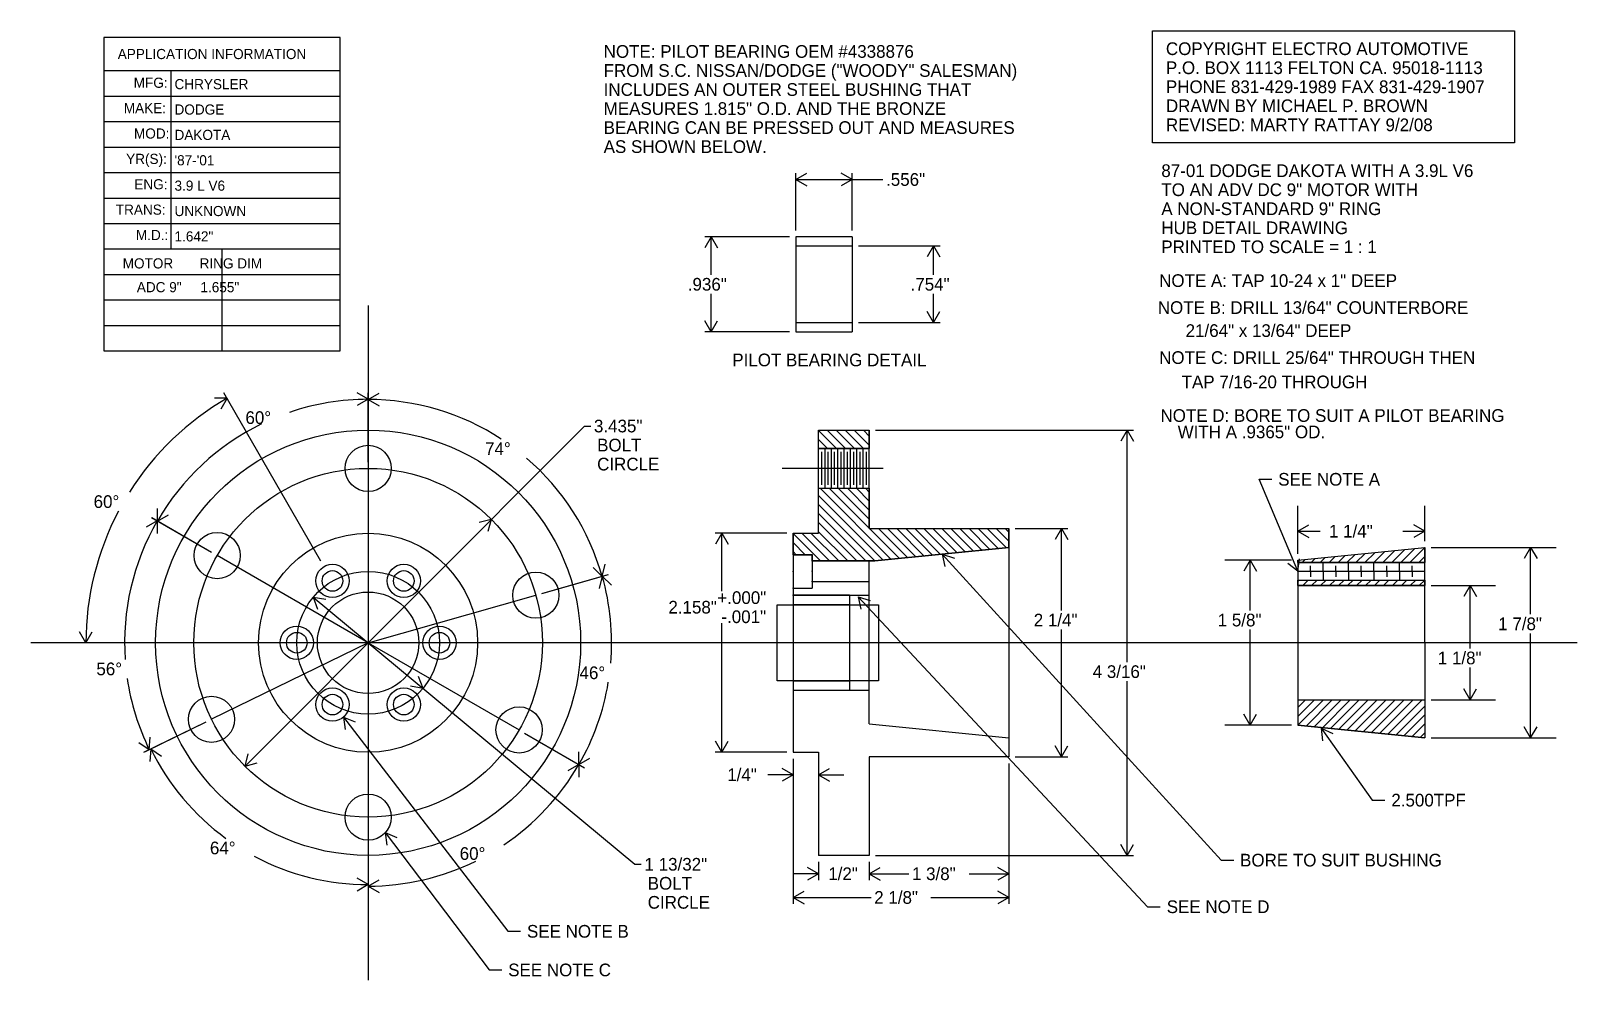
# Model space of a CAD drawing. Extents: x -15.9 to 15.1, y -3.3 to 34.
# Drawn here: x -3.26 to 11.98, y -3.29 to 6.06 of the extents above; entities that cross this region are included whole.
import ezdxf

# ---------------------------------------------------------------- set-up
doc = ezdxf.new("R2010")
doc.units = 0

msp = doc.modelspace()

# ---------------------------------------------------------------- texts
at = {"layer": 'APPLICATION INFO', "color": 7}
for s, p in [('APPLICATION INFORMATION', (-2.402823, 5.781192)), ('MFG:', (-2.245529, 5.498407)), ('          CHRYSLER', (-2.214924, 5.484609)), ('MAKE:', (-2.343187, 5.248403)), ('          DODGE', (-2.214924, 5.23461)), ('MOD:', (-2.24294, 4.998404)), ('          DAKOTA', (-2.214924, 4.984611)), ('YR(S):', (-2.320221, 4.748405)), ("          '87-'01", (-2.214924, 4.734612)), ('ENG:', (-2.239295, 4.498406)), ('          3.9 L V6', (-2.214924, 4.484608)), ('TRANS:', (-2.42181, 4.248407)), ('          UNKNOWN', (-2.214924, 4.234609)), ('M.D.:', (-2.223695, 3.998403)), ('          1.642"', (-2.214924, 3.98461)), ('MOTOR       RING DIM', (-2.354042, 3.718939)), ('ADC 9"     1.655"', (-2.214924, 3.484612))]:
    msp.add_text(s, height=0.1, dxfattribs=at).set_placement(p)
at = {"layer": 'DIMEN', "color": 7}
for s, p in [('COPYRIGHT ELECTRO AUTOMOTIVE', (7.925098, 5.821215)), ('P.O. BOX 1113 FELTON CA. 95018-1113', (7.925098, 5.633717)), ('PHONE 831-429-1989 FAX 831-429-1907', (7.925098, 5.446214)), ('DRAWN BY MICHAEL P. BROWN', (7.925098, 5.258716)), ('REVISED: MARTY RATTAY 9/2/08', (7.925098, 5.071213)), ('87-01 DODGE DAKOTA WITH A 3.9L V6', (7.880022, 4.61964)), ('.556"', (5.167784, 4.532845)), ('TO AN ADV DC 9" MOTOR WITH', (7.880022, 4.432142)), ('A NON-STANDARD 9" RING', (7.880022, 4.244639)), ('HUB DETAIL DRAWING ', (7.880022, 4.057141)), ('PRINTED TO SCALE = 1 : 1', (7.880022, 3.869643)), ('NOTE A: TAP 10-24 x 1" DEEP', (7.858264, 3.536737)), ('.936"', (3.213991, 3.500664)), ('.754"', (5.40947, 3.500664)), ('NOTE B: DRILL 13/64" COUNTERBORE', (7.845208, 3.270907)), ('21/64" x 13/64" DEEP', (8.119364, 3.044241)), ('NOTE C: DRILL 25/64" THROUGH THEN', (7.858264, 2.778411)), ('PILOT BEARING DETAIL', (3.652605, 2.755271)), ('TAP 7/16-20 THROUGH', (8.080199, 2.538692)), ('60°', (-1.144537, 2.187149)), ('NOTE D: BORE TO SUIT A PILOT BEARING', (7.871319, 2.207586)), ('3.435"', (2.289336, 2.104283)), ('WITH A .9365" OD.', (8.041035, 2.046196)), ('74°', (1.216905, 1.881485)), ('BOLT', (2.320837, 1.916782)), ('CIRCLE', (2.320837, 1.729282)), ('SEE NOTE A', (9.031879, 1.579505)), ('60°', (-2.640394, 1.359764)), ('1 1/4"', (9.531695, 1.068348)), ('+.000"', (3.505137, 0.413806)), ('2.158"', (3.022869, 0.319804)), ('-.001"', (3.545101, 0.225806)), ('2 1/4"', (6.622885, 0.192835)), ('1 5/8"', (8.435596, 0.192902)), ('1 7/8"', (11.199308, 0.155666)), ('1 1/8"', (10.60425, -0.18053)), ('56°', (-2.613053, -0.288173)), ('46°', (2.147274, -0.326394)), ('4 3/16"', (7.203629, -0.315062)), ('1/4"', (3.602869, -1.330853)), ('2.500TPF', (10.146209, -1.580929)), ('64°', (-1.494655, -2.052038)), ('60°', (0.966662, -2.107186)), ('1 13/32"', (2.787729, -2.212669)), ('BORE TO SUIT BUSHING', (8.656072, -2.172054)), ('BOLT', (2.819229, -2.40017)), ('1/2"', (4.598262, -2.306086)), ('1 3/8"', (5.422635, -2.306086)), ('2 1/8"', (5.051051, -2.539741)), ('CIRCLE', (2.819229, -2.58767)), ('SEE NOTE D', (7.933122, -2.630998)), ('SEE NOTE B', (1.629531, -2.873166)), ('SEE NOTE C', (1.444643, -3.253703))]:
    msp.add_text(s, height=0.125, dxfattribs=at).set_placement(p)
at = {"layer": 'PILOTBRN', "color": 7}
for s, p in [('NOTE: PILOT BEARING OEM #4338876', (2.385165, 5.794038)), ('FROM S.C. NISSAN/DODGE ("WOODY" SALESMAN)', (2.385165, 5.606535)), ('INCLUDES AN OUTER STEEL BUSHING THAT', (2.385165, 5.419037)), ('MEASURES 1.815" O.D. AND THE BRONZE', (2.385165, 5.231539)), ('BEARING CAN BE PRESSED OUT AND MEASURES', (2.385165, 5.044036)), ('AS SHOWN BELOW. ', (2.385165, 4.856538))]:
    msp.add_text(s, height=0.125, dxfattribs=at).set_placement(p)

# ---------------------------------------------------------------- linework, layer by layer
at = {"layer": 'APPLICATION INFO', "color": 7, "linetype": 'CONTINUOUS'}
for p, q in [((-0.212613, 5.992555), (-2.539103, 5.992555)), ((-2.539103, 5.992555), (-2.539103, 2.90599)), ((-0.212613, 2.90599), (-0.212613, 5.992555)), ((-2.539103, 5.668697), (-0.212613, 5.668697)), ((-1.878169, 5.668697), (-1.878169, 3.910611)), ((-2.539103, 5.417542), (-0.212613, 5.417542)), ((-2.539103, 5.166387), (-0.212613, 5.166387)), ((-2.539103, 4.915232), (-0.212613, 4.915232)), ((-2.539103, 4.664076), (-0.212613, 4.664076)), ((-2.539103, 4.412921), (-0.212613, 4.412921)), ((-2.539103, 4.161766), (-0.212613, 4.161766)), ((-2.539103, 3.910611), (-0.212613, 3.910611)), ((-1.375858, 3.910611), (-1.375858, 2.90599)), ((-2.539103, 3.659456), (-0.212613, 3.659456)), ((-2.539103, 3.4083), (-0.212613, 3.4083)), ((-2.539103, 3.157145), (-0.212613, 3.157145)), ((-2.539103, 2.90599), (-0.212613, 2.90599))]:
    msp.add_line(p, q, dxfattribs=at)
at = {"layer": 'BUSHING', "color": 7, "linetype": 'CONTINUOUS'}
for p, q in [((9.226469, 0.8443), (10.476469, 0.9693)), ((9.886085, 0.820858), (9.985422, 0.920195)), ((9.974473, 0.820858), (10.083632, 0.930016)), ((10.062862, 0.820858), (10.181841, 0.939837)), ((10.15125, 0.820858), (10.28005, 0.949658)), ((10.239638, 0.820858), (10.378259, 0.959479)), ((10.328027, 0.820858), (10.476469, 0.9693)), ((10.476469, 0.0318), (10.476469, 0.9693)), ((9.226469, 0.8443), (9.226469, 0.0318)), ((9.226469, 0.820858), (10.476469, 0.820858)), ((9.267367, 0.820858), (9.297957, 0.851449)), ((9.350328, 0.735829), (9.350328, 0.790528)), ((9.355755, 0.820858), (9.396167, 0.86127)), ((9.444143, 0.820858), (9.494376, 0.871091)), ((9.475328, 0.735829), (9.475328, 0.822213)), ((9.532532, 0.820858), (9.592585, 0.880912)), ((9.600328, 0.735829), (9.600328, 0.790528)), ((9.62092, 0.820858), (9.690794, 0.890732)), ((9.709308, 0.820858), (9.789004, 0.900553)), ((9.725328, 0.735829), (9.725328, 0.822213)), ((9.797697, 0.820858), (9.887213, 0.910374)), ((9.850328, 0.735829), (9.850328, 0.790528)), ((9.975328, 0.735829), (9.975328, 0.822213)), ((10.100328, 0.735829), (10.100328, 0.790528)), ((10.225328, 0.735829), (10.225328, 0.822213)), ((10.350328, 0.735829), (10.350328, 0.790528)), ((10.416415, 0.820858), (10.476469, 0.880911)), ((9.225328, 0.735829), (10.476469, 0.735829)), ((9.226469, 0.648957), (10.476469, 0.648957)), ((9.226469, 0.636394), (9.239032, 0.648957)), ((9.272753, 0.59429), (9.32742, 0.648957)), ((9.350328, 0.735829), (9.350328, 0.681126)), ((9.361141, 0.59429), (9.415808, 0.648957)), ((9.44953, 0.59429), (9.504197, 0.648957)), ((9.475328, 0.735829), (9.475328, 0.649441)), ((9.537918, 0.59429), (9.592585, 0.648957)), ((9.600328, 0.735829), (9.600328, 0.681126)), ((9.626306, 0.59429), (9.680973, 0.648957)), ((9.714695, 0.59429), (9.769362, 0.648957)), ((9.725328, 0.735829), (9.725328, 0.649441)), ((9.803083, 0.59429), (9.85775, 0.648957)), ((9.850328, 0.735829), (9.850328, 0.681126)), ((9.891472, 0.59429), (9.946139, 0.648957)), ((9.975328, 0.735829), (9.975328, 0.649441)), ((9.97986, 0.59429), (10.034527, 0.648957)), ((10.068248, 0.59429), (10.122915, 0.648957)), ((10.100328, 0.735829), (10.100328, 0.681126)), ((10.156637, 0.59429), (10.211304, 0.648957)), ((10.225328, 0.735829), (10.225328, 0.649441)), ((10.245025, 0.59429), (10.299692, 0.648957)), ((10.333413, 0.59429), (10.38808, 0.648957)), ((10.350328, 0.735829), (10.350328, 0.681126)), ((10.421802, 0.59429), (10.476469, 0.648957)), ((9.226469, 0.594292), (10.476469, 0.594292)), ((9.226469, 0.0318), (9.226469, -0.7807)), ((10.476469, 0.0318), (10.476469, -0.9057)), ((9.228975, -0.778194), (9.476477, -0.530692)), ((9.228975, -0.689806), (9.388089, -0.530692)), ((9.228975, -0.601417), (9.2997, -0.530692)), ((9.228975, -0.530693), (10.476469, -0.530693)), ((9.306822, -0.788736), (9.564866, -0.530692)), ((9.387175, -0.796771), (9.653254, -0.530692)), ((9.467528, -0.804806), (9.741642, -0.530692)), ((9.547881, -0.812841), (9.830031, -0.530692)), ((9.628234, -0.820877), (9.918419, -0.530692)), ((9.708587, -0.828912), (10.006807, -0.530692)), ((9.78894, -0.836947), (10.095196, -0.530692)), ((9.869293, -0.844983), (10.183584, -0.530692)), ((9.949646, -0.853018), (10.271972, -0.530692)), ((10.029999, -0.861053), (10.360361, -0.530692)), ((10.110352, -0.869089), (10.448749, -0.530692)), ((10.190705, -0.877124), (10.476469, -0.591361)), ((10.271058, -0.885159), (10.476469, -0.679749)), ((9.226469, -0.7807), (10.476469, -0.9057)), ((10.351411, -0.893195), (10.476469, -0.768137)), ((10.431764, -0.90123), (10.476468, -0.856526))]:
    msp.add_line(p, q, dxfattribs=at)
at = {"layer": 'BUSHING', "color": 7}
for p in [(9.225328, 0.735829), (9.350328, 0.735829), (9.475328, 0.735829), (9.475328, 0.735829), (9.600328, 0.735829), (9.600328, 0.735829), (9.725328, 0.735829), (9.725328, 0.735829), (9.725328, 0.735829), (9.850328, 0.735829), (9.975328, 0.735829), (9.975328, 0.735829), (10.100328, 0.735829), (10.225328, 0.735829), (10.225328, 0.735829), (10.350328, 0.735829), (10.351789, 0.73491), (10.351789, 0.73491), (10.351797, 0.73491), (10.351797, 0.73491)]:
    msp.add_point(p, dxfattribs=at)
at = {"layer": 'CNTRLINE', "color": 7, "linetype": 'CONTINUOUS'}
for p, q in [((0.064468, 3.354471), (0.064468, -3.290871)), ((9.226469, 0.8443), (10.476469, 0.9693)), ((10.476469, 0.9693), (10.476469, 0.820858)), ((9.226469, 0.820858), (9.226469, 0.8443)), ((10.476469, 0.820858), (9.226469, 0.820858)), ((9.226469, 0.59429), (9.226469, 0.648957)), ((9.226469, 0.648957), (10.476469, 0.648957)), ((10.476469, 0.648957), (10.476469, 0.59429)), ((10.476469, 0.59429), (9.226469, 0.59429)), ((11.976469, 0.0318), (-3.258203, 0.0318)), ((9.228975, -0.7807), (9.228975, -0.530692)), ((9.228975, -0.530692), (10.476469, -0.530692)), ((10.476469, -0.530692), (10.476469, -0.9057)), ((9.226469, -0.7807), (9.228975, -0.7807)), ((10.476469, -0.9057), (9.226469, -0.7807))]:
    msp.add_line(p, q, dxfattribs=at)
msp.add_circle((0.064468, 0.0318), 1.717499, dxfattribs=at)
at = {"layer": 'DIMEN', "color": 7, "linetype": 'CONTINUOUS'}
for p, q in [((7.792352, 6.058711), (11.358804, 6.058711)), ((7.792352, 4.956286), (7.792352, 6.058711)), ((11.358804, 6.058711), (11.358804, 4.956286)), ((11.358804, 4.956286), (7.792352, 4.956286)), ((4.278664, 4.094163), (4.278664, 4.658344)), ((4.278664, 4.595344), (4.386917, 4.657844)), ((4.278664, 4.595344), (4.386917, 4.532844)), ((4.278664, 4.595344), (5.136284, 4.595344)), ((4.834664, 4.595344), (4.726411, 4.657844)), ((4.834664, 4.595344), (4.726411, 4.532844)), ((4.834664, 4.094163), (4.834664, 4.658344)), ((4.215664, 4.031163), (3.381296, 4.031163)), ((3.444296, 4.031163), (3.381796, 3.92291)), ((3.444296, 4.031163), (3.506796, 3.92291)), ((3.444296, 3.657163), (3.444296, 4.031163)), ((4.897664, 3.940163), (5.699381, 3.940163)), ((5.636381, 3.940163), (5.573881, 3.83191)), ((5.636381, 3.940163), (5.698881, 3.83191)), ((5.636381, 3.657163), (5.636381, 3.940163)), ((3.444296, 3.095163), (3.444296, 3.469163)), ((5.636381, 3.186163), (5.636381, 3.469163)), ((3.444296, 3.095163), (3.381796, 3.203416)), ((3.444296, 3.095163), (3.506796, 3.203416)), ((5.636381, 3.186163), (5.573881, 3.294416)), ((5.636381, 3.186163), (5.698881, 3.294416)), ((4.215664, 3.095163), (3.381296, 3.095163)), ((4.897664, 3.186163), (5.699381, 3.186163)), ((-1.325998, 2.440155), (-1.450998, 2.440155)), ((-1.325998, 2.440155), (-1.388498, 2.331902)), ((-0.400532, 0.837202), (-1.357498, 2.494715)), ((0.064468, 2.43003), (-0.043785, 2.49253)), ((0.064468, 1.812299), (0.064468, 2.49303)), ((0.064468, 1.812299), (0.064468, 2.491598)), ((0.064468, 2.428598), (0.172721, 2.491098)), ((0.064468, 2.43003), (-0.043785, 2.36753)), ((0.064468, 2.428598), (0.172721, 2.366098)), ((-1.148673, -1.183968), (2.194837, 2.166783)), ((2.194837, 2.166783), (2.257837, 2.166783)), ((5.064466, 2.125802), (7.605705, 2.125802)), ((7.542705, 2.125802), (7.480205, 2.017548)), ((7.542705, 2.125802), (7.605205, 2.017548)), ((7.542705, -0.158563), (7.542705, 2.125802)), ((9.225328, 0.735829), (8.843879, 1.642006)), ((8.843879, 1.642006), (8.968879, 1.642006)), ((9.226469, 0.9068), (9.226469, 1.380921)), ((10.476469, 1.0318), (10.476469, 1.380921)), ((-2.01394, 1.231847), (-2.122195, 1.16935)), ((-1.477464, 0.922093), (-2.068498, 1.263349)), ((-1.477464, 0.922093), (-2.066985, 1.262475)), ((-2.01394, 1.231847), (-2.013943, 1.106847)), ((-2.012426, 1.230973), (-2.012422, 1.355973)), ((-2.012426, 1.230973), (-1.904171, 1.29347)), ((1.277608, 1.247568), (1.156903, 1.215085)), ((1.277608, 1.247568), (1.245387, 1.126792)), ((4.188466, 1.110802), (3.485203, 1.110802)), ((3.548203, 1.110802), (3.485703, 1.002549)), ((3.548203, 1.110802), (3.610703, 1.002549)), ((3.548203, 0.538806), (3.548203, 1.110802)), ((6.439466, 1.1568), (6.957948, 1.1568)), ((6.894948, 1.1568), (6.832448, 1.048547)), ((6.894948, 1.1568), (6.957448, 1.048547)), ((6.894948, 0.349333), (6.894948, 1.1568)), ((9.226469, 1.130921), (9.334722, 1.193421)), ((9.226469, 1.130921), (9.334722, 1.068421)), ((9.226469, 1.130921), (9.444783, 1.130921)), ((10.258154, 1.130921), (10.476469, 1.130921)), ((10.476469, 1.130921), (10.368215, 1.193421)), ((10.476469, 1.130921), (10.368215, 1.068421)), ((10.538969, 0.9693), (11.769083, 0.9693)), ((11.519083, 0.9693), (11.456583, 0.861047)), ((11.519083, 0.9693), (11.581583, 0.861047)), ((11.519083, 0.312731), (11.519083, 0.9693)), ((2.370224, 0.686119), (2.280545, 0.773197)), ((2.370224, 0.686119), (2.400797, 0.807322)), ((5.721457, 0.903798), (8.468072, -2.109554)), ((5.721457, 0.903798), (5.840571, 0.865895)), ((5.721457, 0.903798), (5.748189, 0.78169)), ((9.163969, 0.8443), (8.505371, 0.8443)), ((8.755371, 0.8443), (8.692871, 0.736047)), ((8.755371, 0.8443), (8.817871, 0.736047)), ((8.755371, 0.350202), (8.755371, 0.8443)), ((9.225328, 0.735829), (9.125724, 0.811355)), ((9.225328, 0.735829), (9.240933, 0.859851)), ((1.777335, 0.517871), (2.432353, 0.703749)), ((1.777335, 0.517871), (2.430831, 0.703317)), ((2.371746, 0.68655), (2.341173, 0.565347)), ((2.371746, 0.68655), (2.461424, 0.599472)), ((-0.476468, 0.480797), (-0.353253, 0.459749)), ((-0.476468, 0.480797), (-0.433088, 0.363565)), ((-0.476468, 0.480797), (2.693229, -2.150169)), ((4.891907, 0.485521), (7.745122, -2.568499)), ((4.891907, 0.485521), (5.011479, 0.449085)), ((4.891907, 0.485521), (4.920139, 0.363751)), ((10.538969, 0.594292), (11.174024, 0.594292)), ((10.924024, 0.594292), (10.861524, 0.486039)), ((10.924024, 0.594292), (10.986524, 0.486039)), ((10.924024, -0.023463), (10.924024, 0.594292)), ((3.548203, -1.047203), (3.548203, 0.225806)), ((6.894948, -1.0932), (6.894948, 0.161333)), ((8.755371, -0.7807), (8.755371, 0.161653)), ((-0.86553, 0.0318), (-2.779462, 0.0318)), ((-2.716462, 0.0318), (-2.778962, 0.140053)), ((-2.716462, 0.0318), (-2.653962, 0.140053)), ((11.519083, -0.9057), (11.519083, 0.124415)), ((0.605405, -0.417197), (0.562025, -0.299966)), ((10.924024, -0.530693), (10.924024, -0.211779)), ((0.605405, -0.417197), (0.482189, -0.396149)), ((7.542705, -2.062202), (7.542705, -0.346563)), ((10.924024, -0.530693), (10.861524, -0.422439)), ((10.924024, -0.530693), (10.986524, -0.422439)), ((10.538969, -0.530693), (11.174024, -0.530693)), ((-1.535152, -0.750117), (-2.148298, -1.049831)), ((-1.535152, -0.750117), (-2.132928, -1.042318)), ((-0.178164, -0.699668), (1.441531, -2.810665)), ((-0.178164, -0.699668), (-0.06268, -0.747508)), ((-0.178164, -0.699668), (-0.161853, -0.8236)), ((8.755371, -0.7807), (8.692871, -0.672447)), ((8.755371, -0.7807), (8.817871, -0.672447)), ((-2.091698, -1.022164), (-2.083088, -0.897461)), ((1.606323, -0.858628), (2.195944, -1.199136)), ((1.606323, -0.858628), (2.195302, -1.198766)), ((9.163969, -0.7807), (8.505371, -0.7807)), ((9.456216, -0.808689), (9.958709, -1.518428)), ((9.456216, -0.808689), (9.569778, -0.860925)), ((9.456216, -0.808689), (9.467759, -0.933155)), ((10.538969, -0.9057), (11.769083, -0.9057)), ((11.519083, -0.9057), (11.456583, -0.797447)), ((11.519083, -0.9057), (11.581583, -0.797447)), ((-2.091698, -1.022164), (-2.195389, -0.952355)), ((-2.076328, -1.014651), (-2.084939, -1.139354)), ((-2.076328, -1.014651), (-1.972638, -1.08446)), ((-1.148673, -1.183968), (-1.116451, -1.063193)), ((2.141388, -1.16763), (2.141403, -1.04263)), ((4.188466, -1.047203), (3.485203, -1.047203)), ((3.548203, -1.047203), (3.485703, -0.938949)), ((3.548203, -1.047203), (3.610703, -0.938949)), ((6.894948, -1.0932), (6.832448, -0.984947)), ((6.894948, -1.0932), (6.957448, -0.984947)), ((-1.148673, -1.183968), (-1.027967, -1.151485)), ((2.140746, -1.167259), (2.032486, -1.229747)), ((2.140746, -1.167259), (2.140732, -1.292259)), ((2.141388, -1.16763), (2.249649, -1.105142)), ((4.251466, -1.268352), (4.143213, -1.205852)), ((4.251466, -1.110203), (4.251466, -1.331352)), ((4.251466, -1.110203), (4.251466, -2.540241)), ((4.501466, -1.110203), (4.501466, -1.331352)), ((4.501466, -1.268352), (4.609719, -1.205852)), ((6.376466, -1.1562), (6.376466, -2.306587)), ((6.376466, -1.1562), (6.376466, -2.540241)), ((6.439466, -1.0932), (6.957948, -1.0932)), ((4.251466, -1.268352), (4.001466, -1.268352)), ((4.251466, -1.268352), (4.143213, -1.330852)), ((4.501466, -1.268352), (4.609719, -1.330852)), ((4.501466, -1.268352), (4.751466, -1.268352)), ((9.958709, -1.518428), (10.083709, -1.518428)), ((0.064468, -1.748699), (0.064468, -2.428839)), ((0.064468, -1.748699), (0.064468, -2.41407)), ((0.233569, -1.837886), (1.256643, -3.191204)), ((0.233569, -1.837886), (0.348707, -1.88655)), ((0.233569, -1.837886), (0.248994, -1.961931)), ((7.542705, -2.062202), (7.480205, -1.953949)), ((7.542705, -2.062202), (7.605205, -1.953949)), ((4.501466, -2.125202), (4.501466, -2.306587)), ((5.001466, -2.125202), (5.001466, -2.306587)), ((5.001466, -2.125202), (5.001466, -2.306587)), ((5.064466, -2.062202), (7.605705, -2.062202)), ((8.468072, -2.109554), (8.593072, -2.109554)), ((2.693229, -2.150169), (2.756229, -2.150169)), ((4.501466, -2.243587), (4.251466, -2.243587)), ((4.501466, -2.243587), (4.393213, -2.181087)), ((4.501466, -2.243587), (4.393213, -2.306087)), ((5.001466, -2.243587), (5.109719, -2.181087)), ((5.001466, -2.243587), (5.109719, -2.181087)), ((5.001466, -2.243587), (5.109719, -2.306087)), ((5.001466, -2.243587), (5.251466, -2.243587)), ((5.001466, -2.243587), (5.109719, -2.306087)), ((5.001466, -2.243587), (5.391135, -2.243587)), ((5.986797, -2.243587), (6.376466, -2.243587)), ((6.376466, -2.243587), (6.268213, -2.181087)), ((6.376466, -2.243587), (6.268213, -2.306087)), ((0.064468, -2.35107), (-0.043785, -2.28857)), ((0.064468, -2.35107), (-0.043785, -2.41357)), ((0.064468, -2.365839), (0.172722, -2.303339)), ((0.064468, -2.365839), (0.172722, -2.428339)), ((4.251466, -2.477241), (4.359719, -2.414741)), ((6.376466, -2.477241), (6.268213, -2.414741)), ((4.251466, -2.477241), (4.359719, -2.539741)), ((4.251466, -2.477241), (5.019551, -2.477241)), ((5.608382, -2.477241), (6.376466, -2.477241)), ((6.376466, -2.477241), (6.268213, -2.539741)), ((7.745122, -2.568499), (7.870122, -2.568499)), ((1.441531, -2.810665), (1.566531, -2.810665)), ((1.256643, -3.191204), (1.381643, -3.191204))]:
    msp.add_line(p, q, dxfattribs=at)
for radius, start, end in [(2.78093, 120.000022, 147.737333), (2.39823, 90, 108.836538), (2.396799, 56.827553, 90), (2.39823, 115.983264, 149.998392), (2.396799, 15.842682, 49.340015), (2.78093, 152.212205, 180), (2.399978, 149.998392, 183.905685), (2.398381, 355.17596, 375.842682), (2.399978, 188.421158, 206.050015), (2.398381, 329.993396, 350.649001), (2.38287, 206.050022, 233.981884), (2.397639, 303.88887, 329.993388), (2.38287, 241.885534, 270), (2.397639, 270, 296.251757)]:
    msp.add_arc((0.064468, 0.0318), radius, start, end, dxfattribs=at)
at = {"layer": 'FWBOLTCR', "color": 7, "linetype": 'CONTINUOUS'}
for q in [(-1.422905, 0.890591), (1.716728, 0.500672), (-1.478552, -0.72245), (1.551767, -0.827121)]:
    msp.add_line((0.064468, 0.0318), q, dxfattribs=at)
for centre, radius in [((0.064468, 1.749299), 0.227501), ((0.064468, 0.0318), 1.717499), ((-1.422905, 0.890591), 0.227501), ((1.716728, 0.500672), 0.227501), ((-1.478552, -0.72245), 0.227501), ((1.551767, -0.827121), 0.227501), ((0.064468, -1.685699), 0.227501)]:
    msp.add_circle(centre, radius, dxfattribs=at)
at = {"layer": 'FWBOLTCR', "color": 7}
for p in [(-1.422905, 0.890591), (1.716728, 0.500672), (0.064468, 0.0318), (-1.478552, -0.72245), (1.551767, -0.827121), (0.064468, -1.685699)]:
    msp.add_point(p, dxfattribs=at)
at = {"layer": 'HUB', "color": 7, "linetype": 'CONTINUOUS'}
for p, q in [((4.501466, 1.110802), (4.501466, 2.125802)), ((4.501466, 2.125802), (5.001466, 2.125802)), ((4.501466, 1.944802), (4.501466, 2.125802)), ((4.501466, 2.125802), (5.001466, 2.125802)), ((4.501466, 2.122993), (4.679657, 1.944802)), ((4.501466, 2.033897), (4.590562, 1.944802)), ((4.587753, 2.125802), (4.768753, 1.944802)), ((4.676848, 2.125802), (4.857848, 1.944802)), ((4.765944, 2.125802), (4.946944, 1.944802)), ((4.855039, 2.125802), (5.001466, 1.979375)), ((4.944135, 2.125802), (5.001466, 2.06847)), ((5.001466, 1.1568), (5.001466, 2.125802)), ((5.001466, 2.125802), (5.001466, 1.944802)), ((4.501466, 1.944802), (5.001466, 1.944802)), ((5.001466, 1.944802), (4.501466, 1.944802)), ((4.532466, 1.911088), (4.532466, 1.587517)), ((4.563966, 1.944802), (4.563966, 1.553803)), ((4.595216, 1.911088), (4.595216, 1.587517)), ((4.626466, 1.944802), (4.626466, 1.553803)), ((4.657966, 1.911088), (4.657966, 1.587517)), ((4.688966, 1.944802), (4.688966, 1.553803)), ((4.720716, 1.911088), (4.720716, 1.587517)), ((4.751466, 1.944802), (4.751466, 1.553803)), ((4.783466, 1.911088), (4.783466, 1.587517)), ((4.813966, 1.944802), (4.813966, 1.553803)), ((4.846216, 1.911088), (4.846216, 1.587517)), ((4.876466, 1.944802), (4.876466, 1.553803)), ((4.908966, 1.911088), (4.908966, 1.587517)), ((4.938966, 1.944802), (4.938966, 1.553803)), ((4.971715, 1.911088), (4.971715, 1.587517)), ((4.501466, 1.749299), (4.143609, 1.749299)), ((5.138249, 1.749299), (4.501466, 1.749299)), ((4.501466, 1.553803), (5.001466, 1.553803)), ((4.501466, 1.1108), (4.501466, 1.553801)), ((4.501466, 1.553801), (5.001466, 1.553801)), ((4.518961, 1.553801), (5.21919, 0.853572)), ((4.608056, 1.553801), (5.001466, 1.160391)), ((4.697152, 1.553801), (5.001466, 1.249486)), ((4.786247, 1.553801), (5.001466, 1.338582)), ((4.875342, 1.553801), (5.001466, 1.427677)), ((4.964438, 1.553801), (5.001466, 1.516773)), ((5.001466, 1.553801), (5.001466, 1.1568)), ((4.501466, 1.4822), (5.138194, 0.845472)), ((4.501466, 1.393105), (5.057199, 0.837372)), ((4.501466, 1.304009), (4.968103, 0.837372)), ((4.251466, 1.110802), (4.251466, -1.047203)), ((4.251466, 1.110802), (4.501466, 1.110802)), ((4.251466, 0.898798), (4.251466, 1.1108)), ((4.251466, 1.1108), (4.501466, 1.1108)), ((4.251466, 1.108532), (4.522626, 0.837372)), ((4.338293, 1.1108), (4.611721, 0.837372)), ((4.427389, 1.1108), (4.700817, 0.837372)), ((4.501466, 1.214914), (4.879008, 0.837372)), ((4.501466, 1.125818), (4.789912, 0.837372)), ((5.001466, 1.1568), (6.376466, 1.1568)), ((5.001466, 1.1568), (6.376466, 1.1568)), ((5.005057, 1.1568), (5.300186, 0.861671)), ((5.094153, 1.1568), (5.381182, 0.869771)), ((5.183248, 1.1568), (5.462178, 0.87787)), ((5.272344, 1.1568), (5.543174, 0.88597)), ((5.361439, 1.1568), (5.624169, 0.89407)), ((5.450535, 1.1568), (5.705165, 0.902169)), ((5.53963, 1.1568), (5.786161, 0.910269)), ((5.628726, 1.1568), (5.867157, 0.918369)), ((5.717821, 1.1568), (5.948153, 0.926468)), ((5.806917, 1.1568), (6.029149, 0.934568)), ((5.896012, 1.1568), (6.110144, 0.942667)), ((5.985108, 1.1568), (6.19114, 0.950767)), ((6.074203, 1.1568), (6.272136, 0.958867)), ((6.163298, 1.1568), (6.353132, 0.966966)), ((6.252394, 1.1568), (6.376466, 1.032727)), ((6.341489, 1.1568), (6.376466, 1.121823)), ((6.376466, 0.9693), (6.376466, 1.1568)), ((6.376466, 1.1568), (6.376466, 0.9693)), ((4.251466, 1.019436), (4.372104, 0.898799)), ((4.251466, 0.930341), (4.283009, 0.898798)), ((5.057199, 0.837372), (6.376466, 0.9693)), ((6.376466, 0.9693), (5.057199, 0.837372)), ((6.376466, 0.9693), (6.376466, -0.9057)), ((4.438966, 0.898798), (4.251466, 0.898798)), ((4.251466, 0.898797), (4.438966, 0.898797)), ((4.438966, 0.899819), (4.438966, 0.570801)), ((4.438966, 0.837372), (4.438966, 0.898798)), ((4.438966, 0.837372), (5.057199, 0.837372)), ((5.057199, 0.837372), (4.438966, 0.837372)), ((5.001466, -0.768112), (5.001466, 0.837372)), ((4.438966, 0.63427), (5.001466, 0.63427)), ((4.251466, 0.570801), (4.438966, 0.570801)), ((4.251466, 0.5003), (5.001466, 0.5003)), ((4.251466, -0.4367), (5.001466, -0.4367)), ((5.001466, -0.768112), (6.376466, -0.9057)), ((6.376466, -0.9057), (6.376466, -1.0932)), ((4.251466, -1.047203), (4.501466, -1.047203)), ((4.501466, -1.047203), (4.501466, -2.062202)), ((6.376466, -1.0932), (5.001466, -1.0932)), ((5.001466, -1.0932), (5.001466, -2.062202)), ((5.001466, -2.062202), (4.501466, -2.062202))]:
    msp.add_line(p, q, dxfattribs=at)
for centre, radius in [((0.064468, 0.0318), 2.094002), ((0.064468, 0.0318), 1.079002), ((-0.287031, 0.640618), 0.163998), ((0.415968, 0.640614), 0.164001), ((0.064468, 0.0318), 0.703001), ((-0.287031, 0.640618), 0.10155), ((0.415968, 0.640614), 0.101554), ((0.064468, 0.0318), 0.5), ((-0.638533, 0.0318), 0.163998), ((0.767469, 0.0318), 0.163998), ((-0.638533, 0.0318), 0.101551), ((0.767469, 0.0318), 0.101551), ((-0.287031, -0.577014), 0.164001), ((0.415968, -0.577018), 0.163998), ((-0.287031, -0.577014), 0.101554), ((0.415968, -0.577018), 0.10155)]:
    msp.add_circle(centre, radius, dxfattribs=at)
at = {"layer": 'HUB', "color": 7}
for p in [(4.438966, 0.837372), (4.251466, 0.734795), (4.438966, 0.735817), (4.438966, 0.63427)]:
    msp.add_point(p, dxfattribs=at)
at = {"layer": 'MAINSHFT', "color": 7, "linetype": 'CONTINUOUS'}
for p, q in [((4.094468, -0.342201), (4.094468, 0.4058)), ((4.094468, 0.4058), (5.094468, 0.4058)), ((5.094468, 0.4058), (5.094468, -0.342201)), ((5.094468, -0.342201), (4.094468, -0.342201))]:
    msp.add_line(p, q, dxfattribs=at)
at = {"layer": 'MAINSHFT', "color": 7}
for p in [(4.094468, 0.0318), (5.094468, 0.0318)]:
    msp.add_point(p, dxfattribs=at)
at = {"layer": 'PILOTBRN', "color": 7, "linetype": 'CONTINUOUS'}
for p, q in [((4.834664, 4.031163), (4.278664, 4.031163)), ((4.278664, 4.031163), (4.278664, 3.095163)), ((4.834664, 4.031163), (4.834664, 3.095163)), ((4.278664, 3.940163), (4.834664, 3.940163)), ((4.278664, 3.186163), (4.834664, 3.186163)), ((4.278664, 3.095163), (4.834664, 3.095163)), ((4.807466, 0.5003), (4.251466, 0.5003)), ((4.251466, 0.5003), (4.251466, -0.4357)), ((4.807466, 0.5003), (4.807466, -0.4357)), ((4.251466, 0.4093), (4.807466, 0.4093)), ((4.251466, -0.3432), (4.807466, -0.3432)), ((4.251466, -0.3447), (4.807466, -0.3447)), ((4.251466, -0.4357), (4.807466, -0.4357))]:
    msp.add_line(p, q, dxfattribs=at)
at = {"layer": 'PILOTBRN', "color": 7}
for p in [(4.251466, 0.570801), (4.251466, 0.5003)]:
    msp.add_point(p, dxfattribs=at)

msp.set_redraw_order([(e.dxf.handle, doc.entitydb.next_handle()) for e in msp.query("TEXT MTEXT ATTDEF DIMENSION ARC_DIMENSION")])  # texts and dimensions are drawn at this point

doc.saveas('drawing.dxf')
